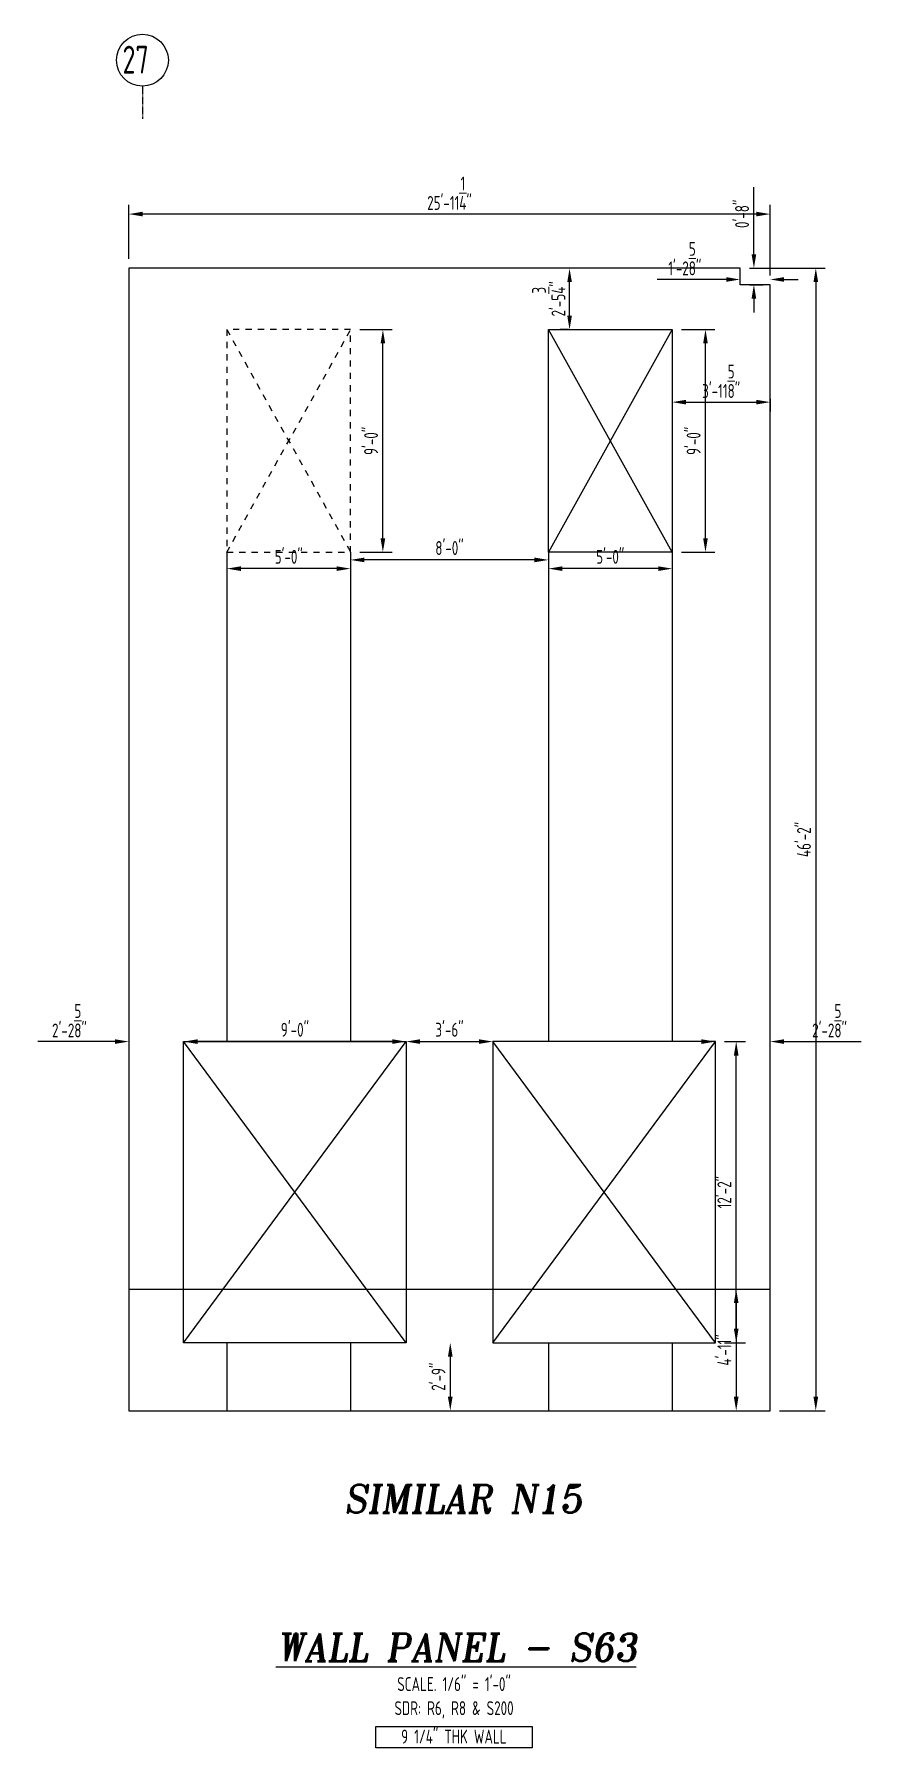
# Model space of a CAD drawing. Header units: inches. Extents: x 10095 to 38568, y -2433 to 4174.
# Drawn here: x 25109 to 25512, y 1148 to 1979 of the extents above; entities that cross this region are included whole.
import ezdxf
from ezdxf.enums import TextEntityAlignment as Align

# ---------------------------------------------------------------- set-up
doc = ezdxf.new("R2010")
doc.units = ezdxf.units.IN
doc.header["$MEASUREMENT"] = 0
doc.linetypes.add('HIDDEN', pattern=[6, 3, -3])
doc.linetypes.add('PHANTOM', pattern=[2.5, 1.25, -0.25, 0.25, -0.25, 0.25, -0.25])
doc.layers.get('0').update_dxf_attribs({"linetype": 'CONTINUOUS'})
doc.layers.get('Defpoints').update_dxf_attribs({"linetype": 'CONTINUOUS'})
for name, color, linetype in [('0-25', 7, 'CONTINUOUS'), ('0-35', 3, 'CONTINUOUS'), ('0-35TEXT', 3, 'CONTINUOUS'), ('0-50', 10, 'CONTINUOUS'), ('GRID', 8, 'PHANTOM'), ('Hatch', 253, 'CONTINUOUS'), ('hidden', 7, 'HIDDEN')]:
    doc.layers.add(name, color=color, linetype=linetype)
doc.layers.add('COVER', color=6, linetype='CONTINUOUS', lineweight=0, plot=False)
doc.styles.add('AR', font='ARCHQUIK.shx', dxfattribs={"width": 0.8})
doc.styles.add('ROMANT', font='romant')
doc.dimstyles.new('CADS_DIM_48', dxfattribs={"dimscale": 48, "dimtxt": 0.09375, "dimasz": 0.09375, "dimexe": 0.0625, "dimexo": 0.0625, "dimgap": 0.09375, "dimtad": 0, "dimtih": 1, "dimtoh": 1, "dimzin": 1, "dimdsep": 46, "dimlunit": 4, "dimtxsty": 'AR', "dimblk": 'CLOSED', "dimcen": 0.1875, "dimadec": 0, "dimazin": 0, "dimtfac": 1, "dimtofl": 0, "dimtmove": 0, "dimatfit": 1, "dimldrblk": 'DOTBLANK', "dimfxl": 1, "dimtzin": 0, "dimarcsym": 0})

msp = doc.modelspace()

# ---------------------------------------------------------------- texts
at = {"color": 7, "linetype": 'Continuous', "style": 'ROMANT', "oblique": 9, "width": 0.95}
msp.add_text('%%UWALL PANEL - S63', height=13.5, dxfattribs=at).set_placement((25313.74894, 1189.61503), align=Align.CENTER)
at = {"layer": '0-35TEXT', "style": 'AR', "width": 0.8}
for s, p in [('SCALE. 1/6" = 1\'-0"', (25312.37706, 1175.16814)), ('SDR: R6, R8 & S200', (25312.37706, 1163.49994)), ('9 1/4" THK WALL', (25312.30014, 1149.71192))]:
    msp.add_text(s, height=6.7498312, dxfattribs=at).set_placement(p, align=Align.CENTER)
at = {"layer": '0-50', "style": 'AR', "width": 0.8}
msp.add_text('27', height=13.5, dxfattribs=at).set_placement((25151.49491, 1959.43727))
at = {"layer": 'COVER', "style": 'ROMANT', "oblique": 9, "width": 0.95}
msp.add_text('SIMILAR N15', height=13.5, dxfattribs=at).set_placement((25316.84108, 1261.58113), align=Align.CENTER)

# ---------------------------------------------------------------- blocks, each defined once
blk = doc.blocks.new('*D154')
at = {"layer": 'COVER', "color": 0, "lineweight": -2, "transparency": 16777216}
for p, q in [((25451.17, 1861.58), (25451.17, 1864.1)), ((25465.79, 1861.58), (25465.79, 1864.1)), ((25444.42, 1859.6), (25411.01, 1859.6)), ((25472.54, 1859.6), (25479.29, 1859.6))]:
    blk.add_line(p, q, dxfattribs=at)
at = {"layer": 'COVER', "color": 0, "transparency": 16777216}
for points in [[(25444.42, 1860.73), (25444.42, 1858.48), (25451.17, 1859.6)], [(25472.54, 1860.73), (25472.54, 1858.48), (25465.79, 1859.6)]]:
    blk.add_solid(points, dxfattribs=at)
at = {"layer": 'Defpoints', "color": 0, "transparency": 16777216}
for p in [(25451.17, 1859.6), (25451.17, 1857.08), (25465.79, 1857.08)]:
    blk.add_point(p, dxfattribs=at)
at = {"layer": 'COVER', "color": 0, "transparency": 16777216, "insert": (25424.34, 1869.73), "char_height": 6.75, "attachment_point": 5, "style": 'AR'}
blk.add_mtext('1\'-2{\\H1.000000x;\\S5/8;}"', dxfattribs=at)
blk = doc.blocks.new('_DotBlank')
at = {"layer": '0-35', "color": 0, "lineweight": -2}
blk.add_line((-0.5, 0), (-1, 0), dxfattribs=at)
blk.add_circle((0, 0), 0.5, dxfattribs=at)
blk = doc.blocks.new('*D155')
at = {"layer": 'COVER', "color": 0, "lineweight": -2, "transparency": 16777216}
for p, q in [((25457.87, 1871.83), (25457.87, 1904.31)), ((25455.67, 1865.08), (25462.37, 1865.08)), ((25455.67, 1857.08), (25462.37, 1857.08)), ((25457.87, 1850.33), (25457.87, 1843.58))]:
    blk.add_line(p, q, dxfattribs=at)
at = {"layer": 'COVER', "color": 0, "transparency": 16777216}
for points in [[(25456.75, 1871.83), (25459, 1871.83), (25457.87, 1865.08)], [(25456.75, 1850.33), (25459, 1850.33), (25457.87, 1857.08)]]:
    blk.add_solid(points, dxfattribs=at)
at = {"layer": 'Defpoints', "color": 0, "transparency": 16777216}
for p in [(25451.17, 1865.08), (25457.87, 1865.08), (25451.17, 1857.08)]:
    blk.add_point(p, dxfattribs=at)
at = {"layer": 'COVER', "color": 0, "transparency": 16777216, "insert": (25452.13, 1891.44), "char_height": 6.75, "attachment_point": 5, "rotation": 90, "style": 'AR'}
blk.add_mtext('0\'-8"', dxfattribs=at)
blk = doc.blocks.new('*D156')
at = {"layer": 'COVER', "color": 0, "lineweight": -2, "transparency": 16777216}
for p, q in [((25154.54, 1869.58), (25154.54, 1895.82)), ((25465.79, 1861.58), (25465.79, 1895.82)), ((25459.04, 1891.32), (25161.29, 1891.32))]:
    blk.add_line(p, q, dxfattribs=at)
at = {"layer": 'COVER', "color": 0, "transparency": 16777216}
for points in [[(25161.29, 1892.45), (25161.29, 1890.2), (25154.54, 1891.32)], [(25459.04, 1892.45), (25459.04, 1890.2), (25465.79, 1891.32)]]:
    blk.add_solid(points, dxfattribs=at)
at = {"layer": 'Defpoints', "color": 0, "transparency": 16777216}
for p in [(25154.54, 1891.32), (25154.54, 1865.08), (25465.79, 1857.08)]:
    blk.add_point(p, dxfattribs=at)
at = {"layer": 'COVER', "color": 0, "transparency": 16777216, "insert": (25310.17, 1901.45), "char_height": 6.75, "attachment_point": 5, "style": 'AR'}
blk.add_mtext('25\'-11{\\H1.000000x;\\S1/4;}"', dxfattribs=at)
blk = doc.blocks.new('*D157')
at = {"layer": 'COVER', "color": 0, "lineweight": -2, "transparency": 16777216}
for p, q in [((25455.67, 1865.08), (25492.4, 1865.08)), ((25487.9, 1858.33), (25487.9, 1317.83)), ((25470.29, 1311.08), (25492.4, 1311.08))]:
    blk.add_line(p, q, dxfattribs=at)
at = {"layer": 'COVER', "color": 0, "transparency": 16777216}
for points in [[(25486.78, 1858.33), (25489.03, 1858.33), (25487.9, 1865.08)], [(25486.78, 1317.83), (25489.03, 1317.83), (25487.9, 1311.08)]]:
    blk.add_solid(points, dxfattribs=at)
at = {"layer": 'Defpoints', "color": 0, "transparency": 16777216}
for p in [(25451.17, 1865.08), (25465.79, 1311.08), (25487.9, 1311.08)]:
    blk.add_point(p, dxfattribs=at)
at = {"layer": 'COVER', "color": 0, "transparency": 16777216, "insert": (25482.16, 1588.08), "char_height": 6.75, "attachment_point": 5, "rotation": 90, "style": 'AR'}
blk.add_mtext('46\'-2"', dxfattribs=at)
blk = doc.blocks.new('*D158')
at = {"layer": 'COVER', "color": 0, "lineweight": -2, "transparency": 16777216}
for p, q in [((25418.17, 1801.79), (25418.17, 1795.63)), ((25424.92, 1800.13), (25459.04, 1800.13)), ((25465.79, 1801.79), (25465.79, 1795.63))]:
    blk.add_line(p, q, dxfattribs=at)
at = {"layer": 'COVER', "color": 0, "transparency": 16777216}
for points in [[(25424.92, 1801.26), (25424.92, 1799.01), (25418.17, 1800.13)], [(25459.04, 1801.26), (25459.04, 1799.01), (25465.79, 1800.13)]]:
    blk.add_solid(points, dxfattribs=at)
at = {"layer": 'Defpoints', "color": 0, "transparency": 16777216}
for p in [(25418.17, 1806.29), (25465.79, 1806.29), (25465.79, 1800.13)]:
    blk.add_point(p, dxfattribs=at)
at = {"layer": 'COVER', "color": 0, "transparency": 16777216, "insert": (25441.98, 1810.26), "char_height": 6.75, "attachment_point": 5, "style": 'AR'}
blk.add_mtext('3\'-11{\\H1.000000x;\\S5/8;}"', dxfattribs=at)
blk = doc.blocks.new('*D159')
at = {"layer": 'COVER', "color": 0, "lineweight": -2, "transparency": 16777216}
blk.add_line((25295.92, 1490.08), (25324.42, 1490.08), dxfattribs=at)
at = {"layer": 'COVER', "color": 0, "transparency": 16777216}
for points in [[(25295.92, 1491.2), (25295.92, 1488.95), (25289.17, 1490.08)], [(25324.42, 1491.2), (25324.42, 1488.95), (25331.17, 1490.08)]]:
    blk.add_solid(points, dxfattribs=at)
at = {"layer": 'Defpoints', "color": 0, "transparency": 16777216}
for p in [(25289.17, 1490.08), (25331.17, 1490.08), (25331.17, 1490.08)]:
    blk.add_point(p, dxfattribs=at)
at = {"layer": 'COVER', "color": 0, "transparency": 16777216, "insert": (25310.17, 1495.82), "char_height": 6.75, "attachment_point": 5, "style": 'AR'}
blk.add_mtext('3\'-6"', dxfattribs=at)
blk = doc.blocks.new('*D160')
at = {"layer": 'COVER', "color": 0, "lineweight": -2, "transparency": 16777216}
blk.add_line((25282.42, 1490.08), (25187.92, 1490.08), dxfattribs=at)
at = {"layer": 'COVER', "color": 0, "transparency": 16777216}
for points in [[(25187.92, 1491.2), (25187.92, 1488.95), (25181.17, 1490.08)], [(25282.42, 1491.2), (25282.42, 1488.95), (25289.17, 1490.08)]]:
    blk.add_solid(points, dxfattribs=at)
at = {"layer": 'Defpoints', "color": 0, "transparency": 16777216}
for p in [(25181.17, 1490.08), (25181.17, 1490.08), (25289.17, 1490.08)]:
    blk.add_point(p, dxfattribs=at)
at = {"layer": 'COVER', "color": 0, "transparency": 16777216, "insert": (25235.17, 1495.82), "char_height": 6.75, "attachment_point": 5, "style": 'AR'}
blk.add_mtext('9\'-0"', dxfattribs=at)
blk = doc.blocks.new('*D161')
at = {"layer": 'COVER', "color": 0, "lineweight": -2, "transparency": 16777216}
for p, q in [((25147.79, 1490.08), (25110.47, 1490.08)), ((25187.92, 1490.08), (25194.67, 1490.08))]:
    blk.add_line(p, q, dxfattribs=at)
at = {"layer": 'COVER', "color": 0, "transparency": 16777216}
for points in [[(25147.79, 1491.2), (25147.79, 1488.95), (25154.54, 1490.08)], [(25187.92, 1491.2), (25187.92, 1488.95), (25181.17, 1490.08)]]:
    blk.add_solid(points, dxfattribs=at)
at = {"layer": 'Defpoints', "color": 0, "transparency": 16777216}
for p in [(25154.54, 1490.08), (25154.54, 1490.08), (25181.17, 1490.08)]:
    blk.add_point(p, dxfattribs=at)
at = {"layer": 'COVER', "color": 0, "transparency": 16777216, "insert": (25125.76, 1500.2), "char_height": 6.75, "attachment_point": 5, "style": 'AR'}
blk.add_mtext('2\'-2{\\H1.000000x;\\S5/8;}"', dxfattribs=at)
blk = doc.blocks.new('*D162')
at = {"layer": 'COVER', "color": 0, "lineweight": -2, "transparency": 16777216}
for p, q in [((25432.42, 1490.08), (25425.67, 1490.08)), ((25472.54, 1490.08), (25509.86, 1490.08))]:
    blk.add_line(p, q, dxfattribs=at)
at = {"layer": 'COVER', "color": 0, "transparency": 16777216}
for points in [[(25432.42, 1491.2), (25432.42, 1488.95), (25439.17, 1490.08)], [(25472.54, 1491.2), (25472.54, 1488.95), (25465.79, 1490.08)]]:
    blk.add_solid(points, dxfattribs=at)
at = {"layer": 'Defpoints', "color": 0, "transparency": 16777216}
for p in [(25439.17, 1490.08), (25465.79, 1490.08), (25465.79, 1490.08)]:
    blk.add_point(p, dxfattribs=at)
at = {"layer": 'COVER', "color": 0, "transparency": 16777216, "insert": (25494.58, 1500.2), "char_height": 6.75, "attachment_point": 5, "style": 'AR'}
blk.add_mtext('2\'-2{\\H1.000000x;\\S5/8;}"', dxfattribs=at)
blk = doc.blocks.new('*D163')
at = {"layer": 'COVER', "color": 0, "lineweight": -2, "transparency": 16777216}
for p, q in [((25443.67, 1490.08), (25453.78, 1490.08)), ((25449.28, 1350.83), (25449.28, 1483.33)), ((25443.67, 1344.08), (25453.78, 1344.08))]:
    blk.add_line(p, q, dxfattribs=at)
at = {"layer": 'COVER', "color": 0, "transparency": 16777216}
for points in [[(25448.16, 1483.33), (25450.41, 1483.33), (25449.28, 1490.08)], [(25448.16, 1350.83), (25450.41, 1350.83), (25449.28, 1344.08)]]:
    blk.add_solid(points, dxfattribs=at)
at = {"layer": 'Defpoints', "color": 0, "transparency": 16777216}
for p in [(25439.17, 1490.08), (25449.28, 1490.08), (25439.17, 1344.08)]:
    blk.add_point(p, dxfattribs=at)
at = {"layer": 'COVER', "color": 0, "transparency": 16777216, "insert": (25443.54, 1417.08), "char_height": 6.75, "attachment_point": 5, "rotation": 90, "style": 'AR'}
blk.add_mtext('12\'-2"', dxfattribs=at)
blk = doc.blocks.new('*D164')
at = {"layer": 'COVER', "color": 0, "lineweight": -2, "transparency": 16777216}
for p, q in [((25449.28, 1363.33), (25449.28, 1317.83)), ((25453.23, 1370.08), (25453.78, 1370.08)), ((25453.23, 1311.08), (25453.78, 1311.08))]:
    blk.add_line(p, q, dxfattribs=at)
at = {"layer": 'COVER', "color": 0, "transparency": 16777216}
for points in [[(25448.16, 1363.33), (25450.41, 1363.33), (25449.28, 1370.08)], [(25448.16, 1317.83), (25450.41, 1317.83), (25449.28, 1311.08)]]:
    blk.add_solid(points, dxfattribs=at)
at = {"layer": 'Defpoints', "color": 0, "transparency": 16777216}
for p in [(25448.73, 1370.08), (25448.73, 1311.08), (25449.28, 1311.08)]:
    blk.add_point(p, dxfattribs=at)
at = {"layer": 'COVER', "color": 0, "transparency": 16777216, "insert": (25443.54, 1340.58), "char_height": 6.75, "attachment_point": 5, "rotation": 90, "style": 'AR'}
blk.add_mtext('4\'-11"', dxfattribs=at)
blk = doc.blocks.new('*D165')
at = {"layer": 'COVER', "color": 0, "lineweight": -2, "transparency": 16777216}
for p, q in [((25422.67, 1835.33), (25438.88, 1835.33)), ((25434.38, 1734.12), (25434.38, 1828.58)), ((25422.67, 1727.37), (25438.88, 1727.37))]:
    blk.add_line(p, q, dxfattribs=at)
at = {"layer": 'COVER', "color": 0, "transparency": 16777216}
for points in [[(25433.25, 1828.58), (25435.5, 1828.58), (25434.38, 1835.33)], [(25433.25, 1734.12), (25435.5, 1734.12), (25434.38, 1727.37)]]:
    blk.add_solid(points, dxfattribs=at)
at = {"layer": 'Defpoints', "color": 0, "transparency": 16777216}
for p in [(25418.17, 1835.33), (25434.38, 1835.33), (25418.17, 1727.37)]:
    blk.add_point(p, dxfattribs=at)
at = {"layer": 'COVER', "color": 0, "transparency": 16777216, "insert": (25428.64, 1781.35), "char_height": 6.75, "attachment_point": 5, "rotation": 90, "style": 'AR'}
blk.add_mtext('9\'-0"', dxfattribs=at)
blk = doc.blocks.new('*D166')
at = {"layer": 'COVER', "color": 0, "lineweight": -2, "transparency": 16777216}
for p, q in [((25358.16, 1722.87), (25358.16, 1714.9)), ((25418.17, 1722.87), (25418.17, 1714.9)), ((25411.42, 1719.4), (25364.91, 1719.4))]:
    blk.add_line(p, q, dxfattribs=at)
at = {"layer": 'COVER', "color": 0, "transparency": 16777216}
for points in [[(25364.91, 1720.53), (25364.91, 1718.28), (25358.16, 1719.4)], [(25411.42, 1720.53), (25411.42, 1718.28), (25418.17, 1719.4)]]:
    blk.add_solid(points, dxfattribs=at)
at = {"layer": 'Defpoints', "color": 0, "transparency": 16777216}
for p in [(25358.16, 1727.37), (25418.17, 1727.37), (25358.16, 1719.4)]:
    blk.add_point(p, dxfattribs=at)
at = {"layer": 'COVER', "color": 0, "transparency": 16777216, "insert": (25388.16, 1725.14), "char_height": 6.75, "attachment_point": 5, "style": 'AR'}
blk.add_mtext('5\'-0"', dxfattribs=at)
blk = doc.blocks.new('*D167')
at = {"layer": 'COVER', "color": 0, "lineweight": -2, "transparency": 16777216}
for p, q in [((25262.17, 1722.87), (25262.17, 1719.13)), ((25351.41, 1723.63), (25268.92, 1723.63)), ((25358.16, 1722.87), (25358.16, 1719.13))]:
    blk.add_line(p, q, dxfattribs=at)
at = {"layer": 'COVER', "color": 0, "transparency": 16777216}
for points in [[(25268.92, 1724.76), (25268.92, 1722.51), (25262.17, 1723.63)], [(25351.41, 1724.76), (25351.41, 1722.51), (25358.16, 1723.63)]]:
    blk.add_solid(points, dxfattribs=at)
at = {"layer": 'Defpoints', "color": 0, "transparency": 16777216}
for p in [(25262.17, 1727.37), (25262.17, 1723.63), (25358.16, 1727.37)]:
    blk.add_point(p, dxfattribs=at)
at = {"layer": 'COVER', "color": 0, "transparency": 16777216, "insert": (25310.17, 1729.38), "char_height": 6.75, "attachment_point": 5, "style": 'AR'}
blk.add_mtext('8\'-0"', dxfattribs=at)
blk = doc.blocks.new('*D168')
at = {"layer": 'COVER', "color": 0, "lineweight": -2, "transparency": 16777216}
for p, q in [((25266.67, 1835.33), (25282.34, 1835.33)), ((25277.84, 1734.12), (25277.84, 1828.58)), ((25266.67, 1727.37), (25282.34, 1727.37))]:
    blk.add_line(p, q, dxfattribs=at)
at = {"layer": 'COVER', "color": 0, "transparency": 16777216}
for points in [[(25276.72, 1828.58), (25278.97, 1828.58), (25277.84, 1835.33)], [(25276.72, 1734.12), (25278.97, 1734.12), (25277.84, 1727.37)]]:
    blk.add_solid(points, dxfattribs=at)
at = {"layer": 'Defpoints', "color": 0, "transparency": 16777216}
for p in [(25262.17, 1835.33), (25277.84, 1835.33), (25262.17, 1727.37)]:
    blk.add_point(p, dxfattribs=at)
at = {"layer": 'COVER', "color": 0, "transparency": 16777216, "insert": (25272.1, 1781.35), "char_height": 6.75, "attachment_point": 5, "rotation": 90, "style": 'AR'}
blk.add_mtext('9\'-0"', dxfattribs=at)
blk = doc.blocks.new('*D169')
at = {"layer": 'COVER', "color": 0, "lineweight": -2, "transparency": 16777216}
for p, q in [((25202.17, 1722.87), (25202.17, 1714.9)), ((25262.17, 1722.87), (25262.17, 1714.9)), ((25255.42, 1719.4), (25208.92, 1719.4))]:
    blk.add_line(p, q, dxfattribs=at)
at = {"layer": 'COVER', "color": 0, "transparency": 16777216}
for points in [[(25208.92, 1720.53), (25208.92, 1718.28), (25202.17, 1719.4)], [(25255.42, 1720.53), (25255.42, 1718.28), (25262.17, 1719.4)]]:
    blk.add_solid(points, dxfattribs=at)
at = {"layer": 'Defpoints', "color": 0, "transparency": 16777216}
for p in [(25202.17, 1727.37), (25262.17, 1727.37), (25202.17, 1719.4)]:
    blk.add_point(p, dxfattribs=at)
at = {"layer": 'COVER', "color": 0, "transparency": 16777216, "insert": (25232.17, 1725.14), "char_height": 6.75, "attachment_point": 5, "style": 'AR'}
blk.add_mtext('5\'-0"', dxfattribs=at)
blk = doc.blocks.new('*D170')
at = {"layer": 'COVER', "color": 0, "lineweight": -2, "transparency": 16777216}
blk.add_line((25310.54, 1337.33), (25310.54, 1317.83), dxfattribs=at)
at = {"layer": 'COVER', "color": 0, "transparency": 16777216}
for points in [[(25309.41, 1337.33), (25311.66, 1337.33), (25310.54, 1344.08)], [(25309.41, 1317.83), (25311.66, 1317.83), (25310.54, 1311.08)]]:
    blk.add_solid(points, dxfattribs=at)
at = {"layer": 'Defpoints', "color": 0, "transparency": 16777216}
for p in [(25310.54, 1344.08), (25310.54, 1311.08), (25310.54, 1311.08)]:
    blk.add_point(p, dxfattribs=at)
at = {"layer": 'COVER', "color": 0, "transparency": 16777216, "insert": (25304.8, 1327.58), "char_height": 6.75, "attachment_point": 5, "rotation": 90, "style": 'AR'}
blk.add_mtext('2\'-9"', dxfattribs=at)
blk = doc.blocks.new('*D171')
at = {"layer": 'COVER', "color": 0, "lineweight": -2, "transparency": 16777216}
for p, q in [((25367.97, 1865.08), (25363.92, 1865.08)), ((25368.42, 1842.08), (25368.42, 1858.33)), ((25367.97, 1835.33), (25363.92, 1835.33))]:
    blk.add_line(p, q, dxfattribs=at)
at = {"layer": 'COVER', "color": 0, "transparency": 16777216}
for points in [[(25367.3, 1858.33), (25369.55, 1858.33), (25368.42, 1865.08)], [(25367.3, 1842.08), (25369.55, 1842.08), (25368.42, 1835.33)]]:
    blk.add_solid(points, dxfattribs=at)
at = {"layer": 'Defpoints', "color": 0, "transparency": 16777216}
for p in [(25368.42, 1865.08), (25372.47, 1865.08), (25372.47, 1835.33)]:
    blk.add_point(p, dxfattribs=at)
at = {"layer": 'COVER', "color": 0, "transparency": 16777216, "insert": (25358.3, 1850.2), "char_height": 6.75, "attachment_point": 5, "rotation": 90, "style": 'AR'}
blk.add_mtext('2\'-5{\\H1.000000x;\\S3/4;}"', dxfattribs=at)

# ---------------------------------------------------------------- dimensions: what is measured, and where the dimension line sits
at = {"layer": 'COVER'}
for base, p1, p2, angle, picture, middle in [((25154.54128, 1891.32296), (25465.79128, 1857.07815), (25154.54128, 1865.07815), 180, '*D156', (25310.16628, 1901.44796)), ((25457.8717, 1865.07815), (25451.16628, 1857.07815), (25451.16628, 1865.07815), 90, '*D155', (25452.13033, 1891.44195)), ((25451.16628, 1859.60063), (25465.79128, 1857.07815), (25451.16628, 1857.07815), 180, '*D154', (25424.33697, 1869.72563)), ((25368.42478, 1865.07815), (25372.46634, 1835.32815), (25372.46634, 1865.07815), 90, '*D171', (25358.29978, 1850.20315)), ((25487.90046, 1311.07815), (25451.16628, 1865.07815), (25465.79128, 1311.07815), 90, '*D157', (25482.15908, 1588.07815)), ((25434.37983, 1835.32815), (25418.16628, 1727.36833), (25418.16628, 1835.32815), 90, '*D165', (25428.63845, 1781.34824)), ((25465.79128, 1800.13065), (25418.16628, 1806.28851), (25465.79128, 1806.28851), 180, '*D158', (25441.97878, 1810.25565)), ((25202.16628, 1719.40126), (25262.17325, 1727.36833), (25202.16628, 1727.36833), 180, '*D169', (25232.16977, 1725.14263)), ((25262.17325, 1723.63439), (25358.15932, 1727.36833), (25262.17325, 1727.36833), 180, '*D167', (25310.16628, 1729.37577)), ((25358.15932, 1719.40126), (25418.16628, 1727.36833), (25358.15932, 1727.36833), 180, '*D166', (25388.1628, 1725.14263)), ((25154.54128, 1490.07861), (25181.16628, 1490.07861), (25154.54128, 1490.07861), 180, '*D161', (25125.7568, 1500.20361)), ((25465.79128, 1490.07861), (25439.16628, 1490.07861), (25465.79128, 1490.07861), 180, '*D162', (25494.57577, 1500.20361)), ((25181.16628, 1490.07861), (25289.16628, 1490.07861), (25181.16628, 1490.07861), 180, '*D160', (25235.16628, 1495.81999)), ((25331.16628, 1490.07861), (25289.16628, 1490.07861), (25331.16628, 1490.07861), 180, '*D159', (25310.16628, 1495.81999)), ((25449.28432, 1490.07861), (25439.16628, 1344.07815), (25439.16628, 1490.07861), 90, '*D163', (25443.54295, 1417.07838)), ((25449.28432, 1311.07815), (25448.7253, 1370.07815), (25448.7253, 1311.07815), 90, '*D164', (25443.54295, 1340.57815)), ((25310.53983, 1311.07815), (25310.53983, 1344.07815), (25310.53983, 1311.07815), 90, '*D170', (25304.79845, 1327.57815))]:
    dim = msp.add_linear_dim(base=base, p1=p1, p2=p2, angle=angle, dimstyle='CADS_DIM_48', override={"dimscale": 72, "dimgap": 0.03125, "dimtad": 1, "dimtih": 0, "dimtoh": 0, "dimdec": 3, "dimtdec": 3}, dxfattribs=at)
    dim.commit()
    dim.dimension.update_dxf_attribs({"geometry": picture, "text_midpoint": middle})
dim = msp.add_linear_dim(base=(25277.8439, 1835.32815), p1=(25262.17325, 1727.36833), p2=(25262.17325, 1835.32815), angle=90, dimstyle='CADS_DIM_48', override={"dimscale": 72, "dimgap": 0.03125, "dimtad": 1, "dimtih": 0, "dimtoh": 0, "dimdec": 3, "dimtdec": 3}, dxfattribs=at)
dim.commit()
dim.dimension.update_dxf_attribs({"geometry": '*D168', "text_midpoint": (25277.8439, 1781.34824), "dimtype": 160})

# ---------------------------------------------------------------- linework, layer by layer
at = {"layer": '0-25'}
for p, q in [((25418.16628, 1835.32815), (25358.15932, 1727.36833)), ((25418.16628, 1727.36833), (25358.15932, 1835.32815)), ((25181.16628, 1344.07815), (25289.16628, 1490.07861)), ((25289.16628, 1344.07815), (25181.16628, 1490.07861)), ((25439.16628, 1344.07815), (25331.16628, 1490.07861)), ((25331.16628, 1344.07815), (25439.16628, 1490.07861))]:
    msp.add_line(p, q, dxfattribs=at)
at = {"layer": '0-35'}
for points in [[(25451.16628, 1865.07815), (25154.54128, 1865.07815), (25154.54128, 1311.07815), (25465.79128, 1311.07815), (25465.79128, 1857.07815), (25451.16628, 1857.07815)], [(25418.16628, 1727.36833), (25358.15932, 1727.36833), (25358.15932, 1835.32815), (25418.16628, 1835.32815)], [(25181.16628, 1490.07861), (25289.16628, 1490.07861), (25289.16628, 1344.07815), (25181.16628, 1344.07815)], [(25439.16628, 1490.07861), (25331.16628, 1490.07861), (25331.16628, 1344.07815), (25439.16628, 1344.07815)]]:
    msp.add_lwpolyline(points, close=True, dxfattribs=at)
at = {"layer": '0-50'}
msp.add_lwpolyline([(25274.43364, 1158.04312), (25350.32048, 1158.04312), (25350.32048, 1147.68676), (25274.43364, 1147.68676)], close=True, dxfattribs=at)
msp.add_circle((25161.16628, 1965.92373), 12.57968, dxfattribs=at)
at = {"layer": 'GRID', "lineweight": -3}
msp.add_lwpolyline([(25161.16628, 1953.34405), (25161.16628, 1937.43279)], dxfattribs=at)
at = {"layer": 'Hatch'}
for p, q in [((25202.16628, 1727.36833), (25202.16628, 1490.07861)), ((25262.17325, 1727.36833), (25262.17325, 1490.07861)), ((25358.15932, 1727.36833), (25358.15932, 1490.07861)), ((25418.16628, 1727.36833), (25418.16628, 1490.07861)), ((25154.54128, 1370.07815), (25465.79128, 1370.07815)), ((25202.16628, 1344.07815), (25202.16628, 1311.07815)), ((25262.17325, 1344.07815), (25262.17325, 1311.07815)), ((25358.15932, 1344.07815), (25358.15932, 1311.07815)), ((25418.16628, 1344.07815), (25418.16628, 1311.07815))]:
    msp.add_line(p, q, dxfattribs=at)
at = {"layer": 'hidden'}
for p, q in [((25202.16628, 1835.32815), (25262.17325, 1727.36833)), ((25202.16628, 1727.36833), (25262.17325, 1835.32815))]:
    msp.add_line(p, q, dxfattribs=at)
msp.add_lwpolyline([(25202.16628, 1727.36833), (25262.17325, 1727.36833), (25262.17325, 1835.32815), (25202.16628, 1835.32815)], close=True, dxfattribs=at)

msp.set_redraw_order([(e.dxf.handle, doc.entitydb.next_handle()) for e in msp.query("TEXT MTEXT ATTDEF DIMENSION ARC_DIMENSION")])  # texts and dimensions are drawn at this point

doc.saveas('drawing.dxf')
